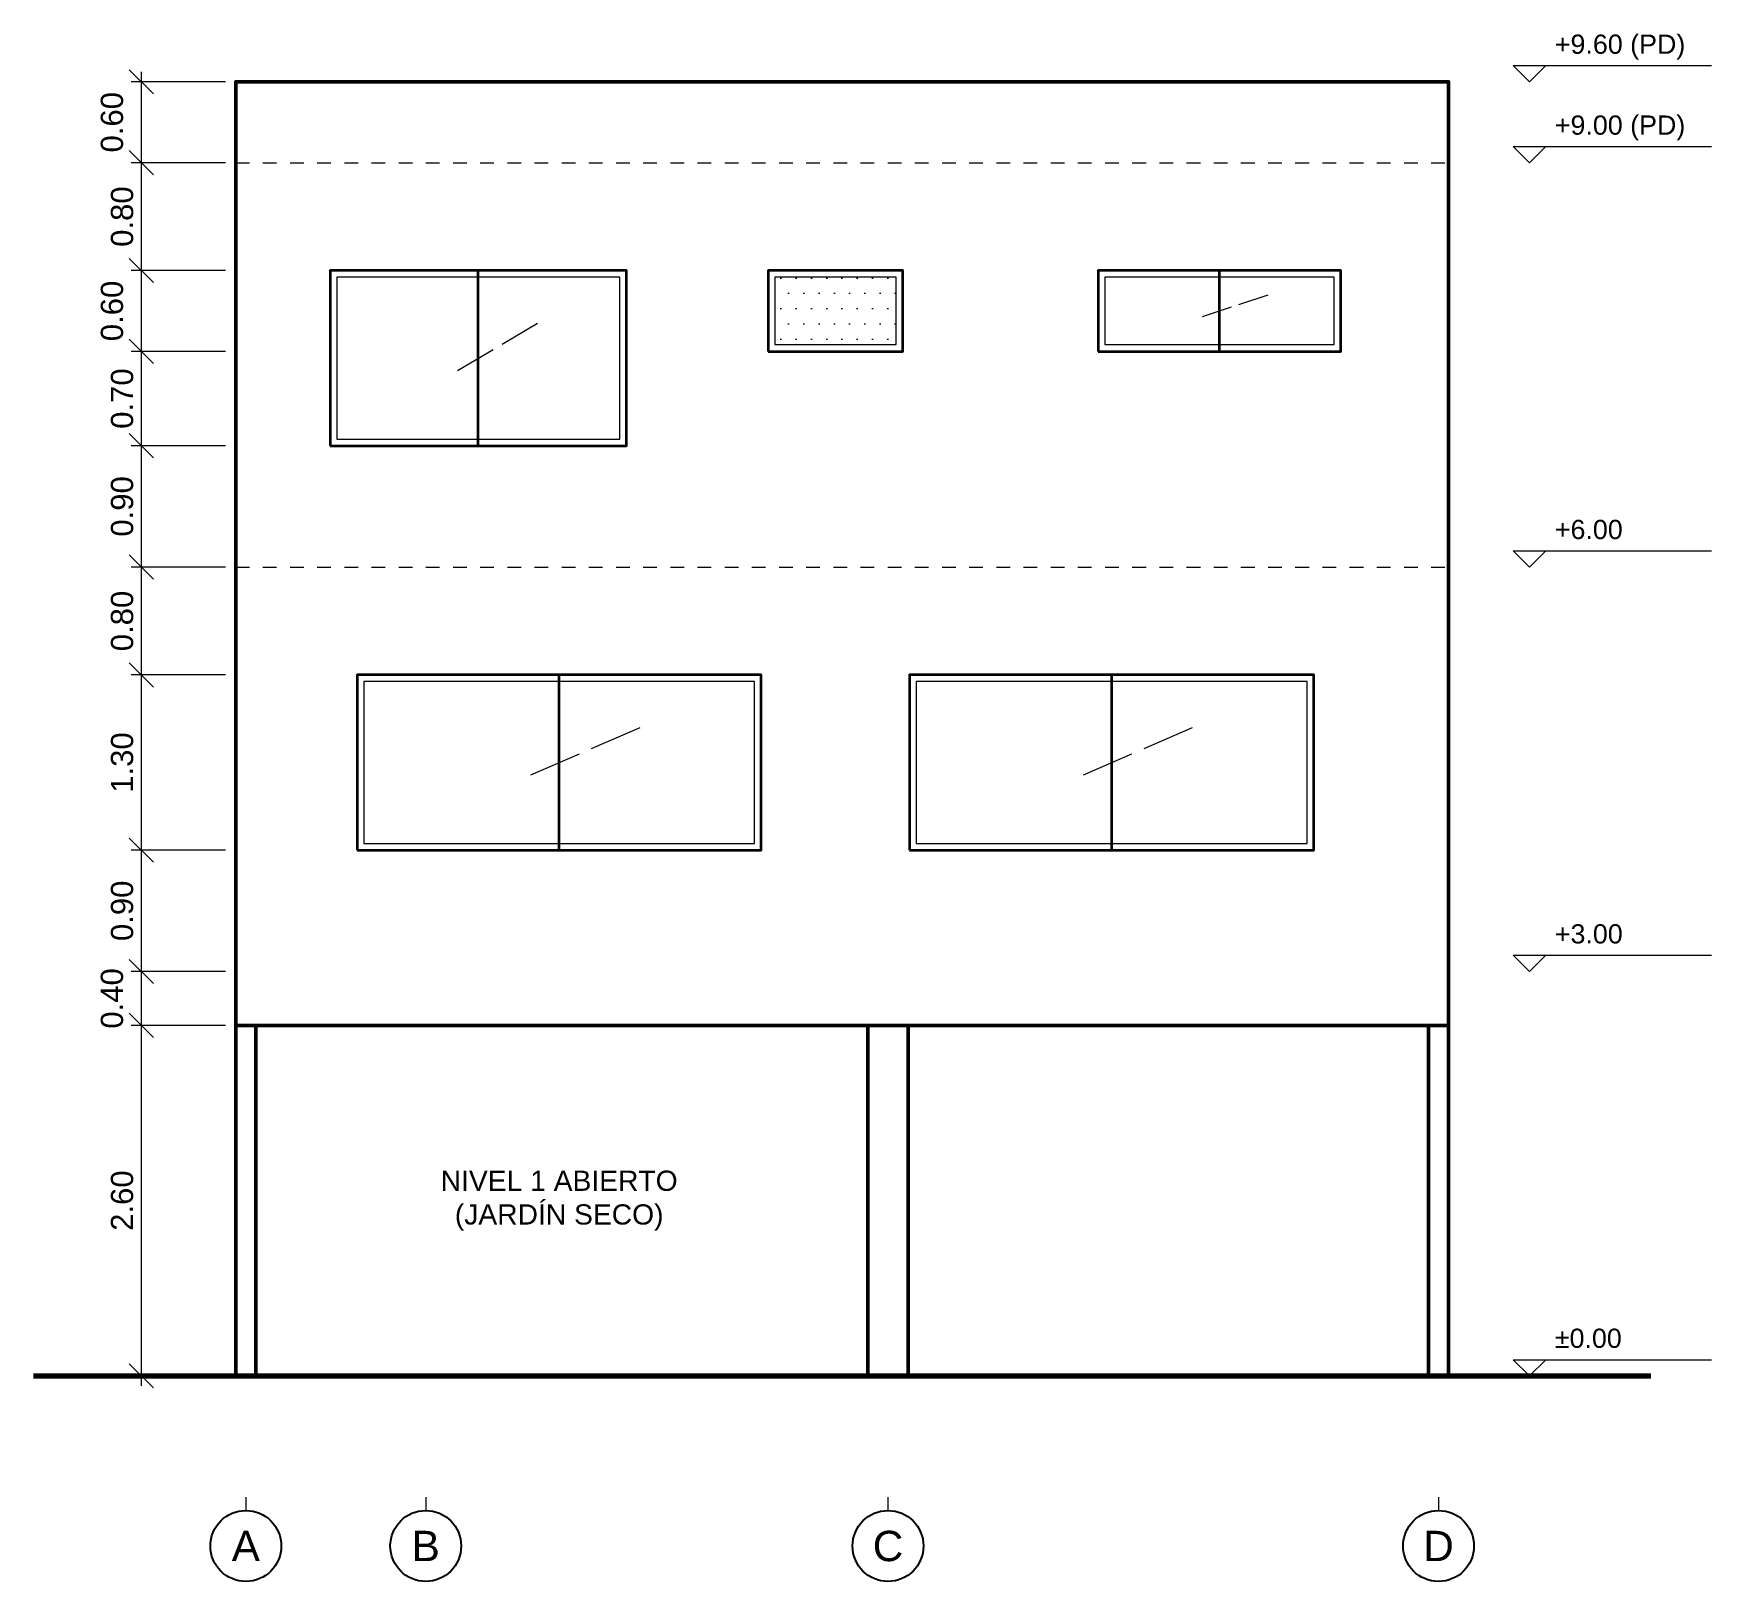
# Model space of a CAD drawing. Header units: metres. Extents: x -2 to 131, y -2 to 11.
# Drawn here: x 28.5 to 40.95, y -1.52 to 9.96 of the extents above; entities that cross this region are included whole.
import ezdxf
from ezdxf.enums import TextEntityAlignment as Align

# ---------------------------------------------------------------- set-up
doc = ezdxf.new("R2010")
doc.units = ezdxf.units.M
doc.linetypes.add('CENTER', pattern=[5.08, 3.175, -0.635, 0.635, -0.635])
doc.linetypes.add('DASHED', pattern=[1.524, 1.27, -0.254])
for name, color, linetype, lineweight in [('A-EJES', 8, 'CENTER', 13), ('A-EJES-TXT', 7, 'Continuous', 25), ('F-CONTORNO', 7, 'Continuous', 50), ('F-COTA', 7, 'Continuous', 18), ('F-NIVEL', 7, 'Continuous', 18), ('F-OCULTO', 8, 'DASHED', 13), ('F-TERRENO', 7, 'Continuous', 70), ('F-TRAMA', 8, 'Continuous', 9), ('F-TXT', 7, 'Continuous', 18), ('F-VANOS', 7, 'Continuous', 35), ('F-VIDRIO', 8, 'Continuous', 13)]:
    doc.layers.add(name, color=color, linetype=linetype, lineweight=lineweight)
doc.styles.add('ARIAL', font='arial.ttf')
doc.dimstyles.new('COTA-75', dxfattribs={"dimtxt": 0.165, "dimasz": 0.09, "dimexe": 0.075, "dimexo": 0.075, "dimgap": 0.06, "dimtad": 1, "dimzin": 0, "dimdsep": 46, "dimtxsty": 'ARIAL', "dimtsz": 0.09, "dimcen": 2.5, "dimdle": 0.075, "dimclrd": 7, "dimclre": 7, "dimclrt": 7, "dimazin": 3, "dimtfac": 1, "dimtmove": 0, "dimatfit": 3, "dimlwd": 18, "dimlwe": 13})

msp = doc.modelspace()

# ---------------------------------------------------------------- texts
at = {"layer": 'A-EJES-TXT', "style": 'ARIAL'}
for s, p in [('A', (30.075, -1.262)), ('B', (31.41, -1.262)), ('C', (34.84, -1.262)), ('D', (38.925, -1.262))]:
    msp.add_text(s, height=0.225, dxfattribs=at).set_placement(p, align=Align.MIDDLE_CENTER)
at = {"layer": 'F-NIVEL', "style": 'ARIAL'}
for s, p in [('+9.60 (PD)', (39.788, 9.765)), ('+9.00 (PD)', (39.788, 9.165)), ('+6.00', (39.788, 6.165)), ('+3.00', (39.788, 3.165)), ('±0.00', (39.788, 0.165))]:
    msp.add_text(s, height=0.1425, dxfattribs=at).set_placement(p, align=Align.BOTTOM_LEFT)
at = {"layer": 'F-TXT', "insert": (32.4, 1.3), "char_height": 0.15, "width": 3, "attachment_point": 5, "style": 'ARIAL'}
msp.add_mtext('NIVEL 1 ABIERTO\\P(JARDÍN SECO)', dxfattribs=at)

# ---------------------------------------------------------------- dimensions: what is measured, and where the dimension line sits
at = {"layer": 'F-COTA'}
for base, p1, p2 in [((29.3, 9), (30, 9), (30, 9.6)), ((29.3, 8.2), (30, 8.2), (30, 9)), ((29.3, 7.6), (30, 7.6), (30, 8.2)), ((29.3, 6.9), (30, 6.9), (30, 7.6)), ((29.3, 6), (30, 6), (30, 6.9)), ((29.3, 5.2), (30, 5.2), (30, 6)), ((29.3, 3.9), (30, 3.9), (30, 5.2)), ((29.3, 3), (30, 3), (30, 3.9)), ((29.3, 2.6), (30, 2.6), (30, 3)), ((29.3, 0), (30, 0), (30, 2.6))]:
    msp.add_linear_dim(base=base, p1=p1, p2=p2, angle=90, dimstyle='COTA-75', dxfattribs=at).render()

# ---------------------------------------------------------------- hatches: boundary and pattern name
at = {"layer": 'F-TRAMA'}
h = msp.add_hatch(dxfattribs=at)
h.set_pattern_fill('DOTS', scale=0.07125)
h.paths.add_polyline_path([(34, 7.65), (34.9, 7.65), (34.9, 8.15), (34, 8.15)])

# ---------------------------------------------------------------- linework, layer by layer
at = {"layer": 'A-EJES', "ltscale": 0.075}
for p, q in [((30.075, -0.9), (30.075, -1)), ((31.41, -0.9), (31.41, -1)), ((34.84, -0.9), (34.84, -1)), ((38.925, -0.9), (38.925, -1))]:
    msp.add_line(p, q, dxfattribs=at)
at = {"layer": 'A-EJES-TXT'}
for centre in [(30.075, -1.262), (31.41, -1.262), (34.84, -1.262), (38.925, -1.262)]:
    msp.add_circle(centre, 0.263, dxfattribs=at)
at = {"layer": 'F-CONTORNO'}
for points in [[(30, 2.6), (39, 2.6), (39, 9.6), (30, 9.6)], [(30, 0), (30.15, 0), (30.15, 2.6), (30, 2.6)], [(34.69, 0), (34.99, 0), (34.99, 2.6), (34.69, 2.6)], [(38.85, 0), (39, 0), (39, 2.6), (38.85, 2.6)]]:
    msp.add_lwpolyline(points, close=True, dxfattribs=at)
at = {"layer": 'F-NIVEL'}
for p, q in [((39.48, 9.72), (40.95, 9.72)), ((39.48, 9.12), (40.95, 9.12)), ((39.48, 6.12), (40.95, 6.12)), ((39.48, 3.12), (40.95, 3.12)), ((39.48, 0.12), (40.95, 0.12))]:
    msp.add_line(p, q, dxfattribs=at)
for points in [[(39.48, 9.72), (39.72, 9.72), (39.6, 9.6)], [(39.48, 9.12), (39.72, 9.12), (39.6, 9)], [(39.48, 6.12), (39.72, 6.12), (39.6, 6)], [(39.48, 3.12), (39.72, 3.12), (39.6, 3)], [(39.48, 0.12), (39.72, 0.12), (39.6, 0)]]:
    msp.add_lwpolyline(points, close=True, dxfattribs=at)
at = {"layer": 'F-OCULTO', "ltscale": 0.08}
for p, q in [((30, 9), (39, 9)), ((30, 6), (39, 6))]:
    msp.add_line(p, q, dxfattribs=at)
at = {"layer": 'F-TERRENO'}
msp.add_line((28.5, 0), (40.5, 0), dxfattribs=at)
at = {"layer": 'F-VANOS'}
for p, q in [((31.8, 6.9), (31.8, 8.2)), ((37.3, 7.6), (37.3, 8.2)), ((32.4, 3.9), (32.4, 5.2)), ((36.5, 3.9), (36.5, 5.2))]:
    msp.add_line(p, q, dxfattribs=at)
for points in [[(30.7, 6.9), (32.9, 6.9), (32.9, 8.2), (30.7, 8.2)], [(33.95, 7.6), (34.95, 7.6), (34.95, 8.2), (33.95, 8.2)], [(36.4, 7.6), (38.2, 7.6), (38.2, 8.2), (36.4, 8.2)], [(30.9, 3.9), (33.9, 3.9), (33.9, 5.2), (30.9, 5.2)], [(35, 3.9), (38, 3.9), (38, 5.2), (35, 5.2)]]:
    msp.add_lwpolyline(points, close=True, dxfattribs=at)
at = {"layer": 'F-VIDRIO'}
for p, q in [((37.444, 7.948), (37.66, 8.02)), ((37.174, 7.858), (37.39, 7.93)), ((31.976, 7.654), (32.24, 7.81)), ((31.646, 7.459), (31.91, 7.615)), ((32.64, 4.654), (33, 4.81)), ((36.74, 4.654), (37.1, 4.81)), ((32.19, 4.459), (32.55, 4.615)), ((36.29, 4.459), (36.65, 4.615))]:
    msp.add_line(p, q, dxfattribs=at)
for points in [[(30.75, 6.95), (32.85, 6.95), (32.85, 8.15), (30.75, 8.15)], [(34, 7.65), (34.9, 7.65), (34.9, 8.15), (34, 8.15)], [(36.45, 7.65), (38.15, 7.65), (38.15, 8.15), (36.45, 8.15)], [(30.95, 3.95), (33.85, 3.95), (33.85, 5.15), (30.95, 5.15)], [(35.05, 3.95), (37.95, 3.95), (37.95, 5.15), (35.05, 5.15)]]:
    msp.add_lwpolyline(points, close=True, dxfattribs=at)

msp.set_redraw_order([(e.dxf.handle, doc.entitydb.next_handle()) for e in msp.query("TEXT MTEXT ATTDEF DIMENSION ARC_DIMENSION")])  # texts and dimensions are drawn at this point

doc.saveas('drawing.dxf')
